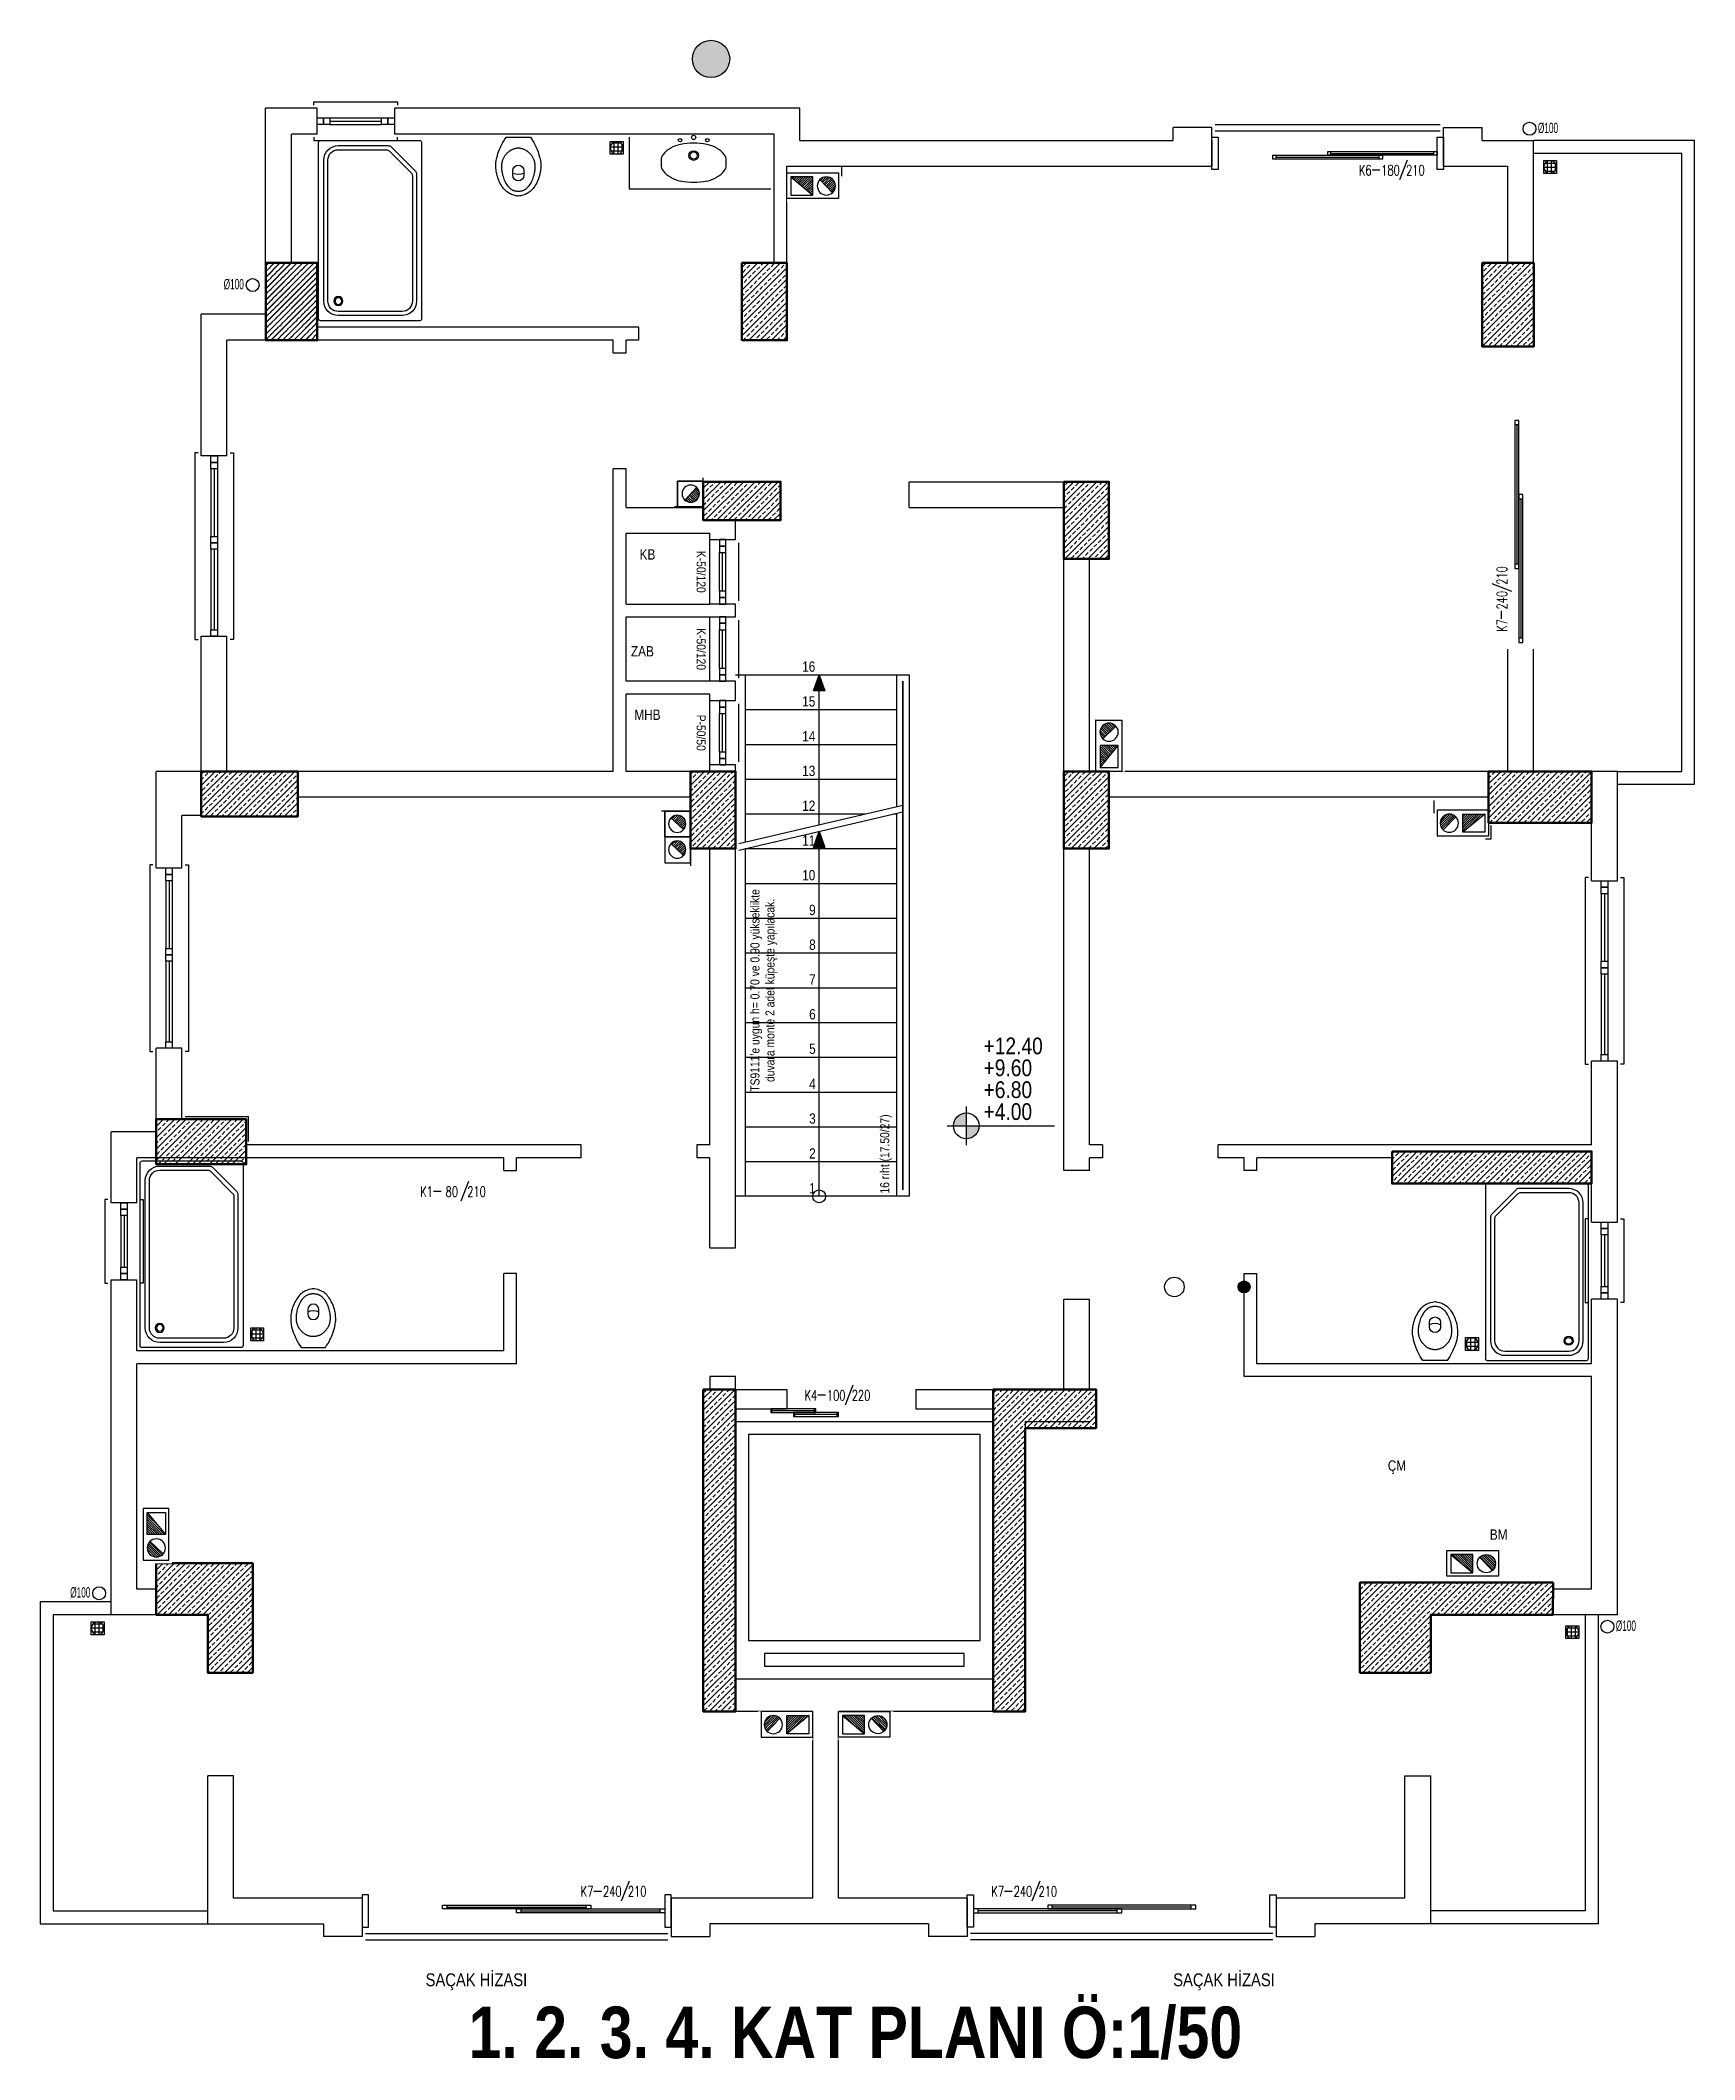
# Model space of a CAD drawing. Header units: millimetres. Extents: x -571 to 714, y -685 to 883.
import ezdxf
from ezdxf.enums import TextEntityAlignment as Align

# ---------------------------------------------------------------- set-up
doc = ezdxf.new("R2010")
doc.units = ezdxf.units.MM
for name, color, linetype in [('18', 1, 'Continuous'), ('AKSYAZI', 9, 'Continuous'), ('BACA', 4, 'Continuous'), ('Balkon', 2, 'Continuous'), ('DUS', 1, 'Continuous'), ('Duvar', 30, 'Continuous'), ('KAPI', 1, 'Continuous'), ('KAPIKASA', 3, 'Continuous'), ('KAPIPOZ', 2, 'Continuous'), ('KLOZET', 1, 'Continuous'), ('Kolon', 5, 'Continuous'), ('Koltar', 9, 'Continuous'), ('Kot', 2, 'Continuous'), ('LAVABO', 1, 'Continuous'), ('Merdiven', 1, 'Continuous'), ('PAFTA', 2, 'Continuous'), ('Pencere', 3, 'Continuous'), ('Penden', 1, 'Continuous'), ('Tarama', 7, 'Continuous')]:
    doc.layers.add(name, color=color, linetype=linetype)
for name, color, linetype, lineweight in [('COLUMN4', 3, 'Continuous', 50), ('MEKAN-YAZI', 2, 'Continuous', 30), ('PENC3', 2, 'Continuous', 30)]:
    doc.layers.add(name, color=color, linetype=linetype, lineweight=lineweight)
doc.styles.add('AKSYAZI', font='ARIALNB.TTF')
doc.styles.add('DIN', font='ROMANS.SHX', dxfattribs={"width": 0.7})
doc.styles.add('KOT', font='ARIALN.TTF', dxfattribs={"height": 0.13})
doc.styles.add('MALZEME YAZI', font='ARIALN.TTF')
pattern_1 = [(225, (4.976182, 7.678786), (0.008838835, -0.008838835), [])]
pattern_2 = [(135, (8.07108, -5.246741), (-0.008838835, -0.008838835), [])]
pattern_3 = [(45, (-5920.6294, -2925.4973), (-4.4194174, 4.4194174), []), (45, (-5916.21, -2925.4973), (-4.4194174, 4.4194174), [3.125, -1.5625])]

msp = doc.modelspace()

# ---------------------------------------------------------------- texts
at = {"layer": '18', "style": 'MALZEME YAZI', "width": 0.7}
for p in [(592.6, 811.1), (-428.3, 689.7), (-547.5, -326.3), (653.1, -352.2)]:
    msp.add_text('%%c100', height=8, dxfattribs=at).set_placement(p)
at = {"layer": 'AKSYAZI', "style": 'AKSYAZI'}
msp.add_text('1. 2. 3. 4. KAT PLANI Ö:1/50', height=40, dxfattribs=at).set_placement((362.9, -684), align=Align.RIGHT)
at = {"layer": 'Kot', "insert": (162, 44.4), "char_height": 13, "width": 48.001, "attachment_point": 7, "line_spacing_factor": 0.784615, "style": 'KOT'}
msp.add_mtext('+12.40\\P+9.60\\P+6.80\\P+4.00', dxfattribs=at)
at = {"layer": 'MEKAN-YAZI', "style": 'MALZEME YAZI'}
for s, p in [('KB', (-99.1, 483.8)), ('ZAB', (-103, 408.6)), ('MHB', (-99.1, 359.3)), ('ÇM', (483.1, -225)), ('BM', (562.1, -277.4))]:
    msp.add_text(s, height=8, dxfattribs=at).set_placement(p, align=Align.MIDDLE)
at = {"layer": 'Merdiven', "color": 2, "style": 'MALZEME YAZI'}
for s, height, p in [('16', 8, (21.1, 392.7)), ('15', 8, (21.1, 365.7)), ('14', 8, (21.1, 338.6)), ('13', 8, (21.1, 311.7)), ('12', 8, (21.1, 284.6)), ('11', 8, (21.1, 257.6)), ('10', 8, (21.1, 230.7)), ('9', 8, (26.5, 203.7)), ('8', 8, (26.5, 176.7)), ('7', 8, (26.5, 149.7)), ('6', 8, (26.5, 122.7)), ('5', 8, (26.5, 95.9)), ('4', 8, (26.5, 68.6)), ('3', 8, (26.5, 41.7)), ('2', 8, (26.5, 14.6)), ('1', 8, (26.5, -12.4)), ('SAÇAK HİZASI', 10, (-271.4, -628.2)), ('SAÇAK HİZASI', 10, (309.3, -628.2))]:
    msp.add_text(s, height=height, dxfattribs=at).set_placement(p)
msp.add_text('16 rıht (17.50/27)', height=7, rotation=90, dxfattribs=at).set_placement((88.7, -12.6))
at = {"layer": 'Merdiven', "color": 2, "insert": (-19.1, 145.2), "char_height": 7, "width": 178.097, "attachment_point": 2, "rotation": 90, "style": 'MALZEME YAZI'}
msp.add_mtext("TS9111'e uygun h= 0.70 ve 0.90 yükseklikte duvara monte 2 adet küpeşte yapılacak.", dxfattribs=at)

# ---------------------------------------------------------------- blocks, each defined once
blk = doc.blocks.new('ok')
at = {"layer": 'Merdiven'}
blk.add_hatch(color=256, dxfattribs=at).paths.add_polyline_path([(0, 0), (-0.043, -0.125), (0.043, -0.125)])
blk.add_lwpolyline([(0, 0), (-0.043, -0.125), (0.043, -0.125)], close=True, dxfattribs=at)
blk = doc.blocks.new('Kpoz')
for p, q in [((-0.075, 0.091), (0.079, 0.031)), ((0.001, -0.182), (0.001, -0.122))]:
    blk.add_line(p, q)
at = {"style": 'DIN', "width": 0.7, "flags": 8}
blk.add_attdef('YUK', (0.044, 0.082), '', height=0.08, rotation=90, dxfattribs=at)
blk.add_attdef('GEN', text='', height=0.08, rotation=90, dxfattribs=at).set_placement((0.044, -0.039), align=Align.CENTER)
blk.add_attdef('POZ', text='', height=0.08, rotation=90, dxfattribs=at).set_placement((0.044, -0.186), align=Align.RIGHT)
blk = doc.blocks.new('*U9')
for points in [[(0.015, 0), (1.36, 0, 0.414214), (1.375, 0.015), (1.375, 0.785, 0.414214), (1.36, 0.8), (0.015, 0.8, 0.414214), (0, 0.785), (0, 0.015, 0.414214)], [(1.335, 0.152), (1.335, 0.54, 0.198912), (1.326, 0.562), (1.137, 0.751, 0.198912), (1.115, 0.76), (0.152, 0.76, 0.414214), (0.04, 0.648), (0.04, 0.152, 0.414214), (0.152, 0.04), (1.223, 0.04, 0.414214)], [(0.152, 0.728, 0.414214), (0.072, 0.648), (0.072, 0.152, 0.414214), (0.152, 0.072), (1.223, 0.072, 0.414214), (1.303, 0.152), (1.303, 0.527, 0.198912), (1.294, 0.548), (1.123, 0.719, 0.198912), (1.102, 0.728)]]:
    blk.add_lwpolyline(points, format="xyb", close=True)
for radius in [0.035, 0.026]:
    blk.add_circle((0.153, 0.153), radius)
blk = doc.blocks.new('Kl2')
for points in [[(0.019, -0.454, -0.140838), (-0.019, -0.454), (-0.035, -0.45), (-0.052, -0.444), (-0.06, -0.44), (-0.068, -0.436), (-0.076, -0.432), (-0.084, -0.427), (-0.092, -0.421), (-0.1, -0.414), (-0.107, -0.407), (-0.114, -0.398), (-0.121, -0.389), (-0.128, -0.379), (-0.134, -0.369), (-0.14, -0.358), (-0.146, -0.346), (-0.151, -0.335), (-0.156, -0.323), (-0.16, -0.311), (-0.164, -0.299), (-0.168, -0.282), (-0.17, -0.275), (-0.172, -0.264), (-0.173, -0.252), (-0.174, -0.241), (-0.175, -0.23), (-0.175, -0.22), (-0.175, -0.209), (-0.174, -0.199), (-0.171, -0.18), (-0.168, -0.161), (-0.163, -0.143), (-0.158, -0.127), (-0.153, -0.112), (-0.146, -0.096), (-0.141, -0.084), (-0.136, -0.072), (-0.13, -0.061), (-0.125, -0.051), (-0.12, -0.041), (-0.115, -0.032), (-0.104, -0.016), (-0.094, 0), (0.094, 0), (0.104, -0.016), (0.115, -0.032), (0.12, -0.041), (0.125, -0.051), (0.13, -0.061), (0.136, -0.072), (0.141, -0.084), (0.146, -0.096), (0.153, -0.112), (0.158, -0.127), (0.163, -0.143), (0.168, -0.161), (0.171, -0.18), (0.174, -0.199), (0.175, -0.209), (0.175, -0.22), (0.175, -0.23), (0.174, -0.241), (0.173, -0.252), (0.172, -0.264), (0.17, -0.275), (0.168, -0.282), (0.164, -0.299), (0.16, -0.311), (0.156, -0.323), (0.151, -0.335), (0.146, -0.346), (0.14, -0.358), (0.134, -0.369), (0.128, -0.379), (0.121, -0.389), (0.114, -0.398), (0.107, -0.407), (0.1, -0.414), (0.092, -0.421), (0.084, -0.427), (0.076, -0.432), (0.068, -0.436), (0.06, -0.44), (0.052, -0.444), (0.035, -0.45)], [(0.043, -0.295, -1), (-0.043, -0.295), (-0.043, -0.26, -1), (0.043, -0.26)]]:
    blk.add_lwpolyline(points, format="xyb", close=True)
blk.add_lwpolyline([(-0.089, -0.37), (-0.084, -0.376), (-0.08, -0.382), (-0.075, -0.386), (-0.072, -0.39), (-0.068, -0.394), (-0.064, -0.397), (-0.061, -0.4), (-0.058, -0.402), (-0.055, -0.404), (-0.051, -0.406), (-0.048, -0.408), (-0.045, -0.41), (-0.042, -0.411), (-0.038, -0.413), (-0.035, -0.414), (-0.031, -0.415), (-0.027, -0.416), (-0.023, -0.417), (-0.019, -0.417), (-0.015, -0.418), (-0.012, -0.418), (-0.008, -0.419), (-0.004, -0.419), (-0.001, -0.419), (0, -0.419), (0.001, -0.419), (0.004, -0.419), (0.008, -0.419), (0.012, -0.418), (0.015, -0.418), (0.019, -0.417), (0.023, -0.417), (0.027, -0.416), (0.031, -0.415), (0.035, -0.414), (0.038, -0.413), (0.042, -0.411), (0.045, -0.41), (0.048, -0.408), (0.051, -0.406), (0.055, -0.404), (0.058, -0.402), (0.061, -0.4), (0.064, -0.397), (0.068, -0.394), (0.072, -0.39), (0.075, -0.386), (0.08, -0.382), (0.084, -0.376), (0.089, -0.37), (0.096, -0.358), (0.102, -0.347), (0.107, -0.336), (0.112, -0.325), (0.116, -0.315), (0.119, -0.305), (0.122, -0.295), (0.124, -0.286), (0.126, -0.277), (0.128, -0.268), (0.129, -0.259), (0.13, -0.251), (0.131, -0.243), (0.131, -0.235), (0.131, -0.227), (0.131, -0.219), (0.13, -0.212), (0.129, -0.205), (0.128, -0.198), (0.127, -0.191), (0.125, -0.185), (0.123, -0.179), (0.121, -0.173), (0.119, -0.167), (0.116, -0.162), (0.113, -0.157), (0.111, -0.152), (0.107, -0.147), (0.104, -0.143), (0.101, -0.139), (0.098, -0.135), (0.094, -0.131), (0.091, -0.128), (0.088, -0.124), (0.084, -0.121), (0.081, -0.118), (0.078, -0.115), (0.074, -0.112), (0.071, -0.109), (0.068, -0.107), (0.064, -0.105), (0.061, -0.102), (0.057, -0.1), (0.054, -0.099), (0.05, -0.097), (0.046, -0.095), (0.042, -0.094), (0.038, -0.092), (0.035, -0.091), (0.031, -0.09), (0.026, -0.089), (0.023, -0.088), (0.019, -0.087), (0.015, -0.087), (0.011, -0.086), (0.008, -0.086), (0.005, -0.086), (0.001, -0.085), (0, -0.085), (-0.001, -0.085), (-0.005, -0.086), (-0.008, -0.086), (-0.011, -0.086), (-0.015, -0.087), (-0.019, -0.087), (-0.023, -0.088), (-0.026, -0.089), (-0.031, -0.09), (-0.035, -0.091), (-0.038, -0.092), (-0.042, -0.094), (-0.046, -0.095), (-0.05, -0.097), (-0.054, -0.099), (-0.057, -0.1), (-0.061, -0.102), (-0.064, -0.105), (-0.068, -0.107), (-0.071, -0.109), (-0.074, -0.112), (-0.078, -0.115), (-0.081, -0.118), (-0.084, -0.121), (-0.088, -0.124), (-0.091, -0.128), (-0.094, -0.131), (-0.098, -0.135), (-0.101, -0.139), (-0.104, -0.143), (-0.107, -0.147), (-0.111, -0.152), (-0.113, -0.157), (-0.116, -0.162), (-0.119, -0.167), (-0.121, -0.173), (-0.123, -0.179), (-0.125, -0.185), (-0.127, -0.191), (-0.128, -0.198), (-0.129, -0.205), (-0.13, -0.212), (-0.131, -0.219), (-0.131, -0.227), (-0.131, -0.235), (-0.131, -0.243), (-0.13, -0.251), (-0.129, -0.259), (-0.128, -0.268), (-0.126, -0.277), (-0.124, -0.286), (-0.122, -0.295), (-0.119, -0.305), (-0.116, -0.315), (-0.112, -0.325), (-0.107, -0.336), (-0.102, -0.347), (-0.096, -0.358), (-0.089, -0.37)], close=True)
blk.add_lwpolyline([(-0.043, -0.278, 0.2118), (0.043, -0.278)], format="xyb")
blk = doc.blocks.new('*U20')
for points in [[(0.015, 0), (1.435, 0, 0.414214), (1.45, 0.015), (1.45, 0.785, 0.414214), (1.435, 0.8), (0.015, 0.8, 0.414214), (0, 0.785), (0, 0.015, 0.414214)], [(1.41, 0.152), (1.41, 0.54, 0.198912), (1.401, 0.562), (1.212, 0.751, 0.198912), (1.19, 0.76), (0.152, 0.76, 0.414214), (0.04, 0.648), (0.04, 0.152, 0.414214), (0.152, 0.04), (1.298, 0.04, 0.414214)], [(0.152, 0.728, 0.414214), (0.072, 0.648), (0.072, 0.152, 0.414214), (0.152, 0.072), (1.298, 0.072, 0.414214), (1.378, 0.152), (1.378, 0.527, 0.198912), (1.369, 0.548), (1.198, 0.719, 0.198912), (1.177, 0.728)]]:
    blk.add_lwpolyline(points, format="xyb", close=True)
for radius in [0.035, 0.026]:
    blk.add_circle((0.153, 0.153), radius)
blk = doc.blocks.new('*U12')
for points in [[(0.015, 0), (1.385, 0, 0.414214), (1.4, 0.015), (1.4, 0.785, 0.414214), (1.385, 0.8), (0.015, 0.8, 0.414214), (0, 0.785), (0, 0.015, 0.414214)], [(1.36, 0.152), (1.36, 0.54, 0.198912), (1.351, 0.562), (1.162, 0.751, 0.198912), (1.14, 0.76), (0.152, 0.76, 0.414214), (0.04, 0.648), (0.04, 0.152, 0.414214), (0.152, 0.04), (1.248, 0.04, 0.414214)], [(0.152, 0.728, 0.414214), (0.072, 0.648), (0.072, 0.152, 0.414214), (0.152, 0.072), (1.248, 0.072, 0.414214), (1.328, 0.152), (1.328, 0.527, 0.198912), (1.319, 0.548), (1.148, 0.719, 0.198912), (1.127, 0.728)]]:
    blk.add_lwpolyline(points, format="xyb", close=True)
for radius in [0.035, 0.026]:
    blk.add_circle((0.153, 0.153), radius)
blk = doc.blocks.new('Lv16')
for p, q in [((-0.253, -0.038), (-0.253, -0.072)), ((0.253, -0.072), (0.253, -0.038))]:
    blk.add_line(p, q)
for centre, radius in [((0, 0.141), 0.0166), ((0, 0.141), 0.0166), ((-0.106, 0.119), 0.0132), ((0, 0), 0.0375), ((0, 0), 0.0375), ((0, 0), 0.0275), ((0, 0), 0.0275), ((0.106, 0.119), 0.0132)]:
    blk.add_circle(centre, radius)
for centre, radius, start, end in [((-0.176, -0.038), 0.0767, 142.4069, 180), ((-0.092, -0.103), 0.182, 118.2803, 142.4069), ((-0.037, -0.206), 0.3, 102.5629, 118.2803), ((0, -0.371), 0.468, 90, 102.5629), ((0, -0.371), 0.468, 77.4371, 90), ((0.037, -0.206), 0.3, 61.7197, 77.4371), ((0.092, -0.103), 0.182, 37.5931, 61.7197), ((0.176, -0.038), 0.0767, 360, 37.5931), ((-0.176, -0.072), 0.0767, 180, 217.5931), ((-0.092, -0.008), 0.182, 217.5931, 241.7197), ((0.092, -0.008), 0.182, 298.2803, 322.4069), ((0.176, -0.072), 0.0767, 322.4069, 0), ((-0.037, 0.095), 0.3, 241.7197, 257.4371), ((0, 0.26), 0.468, 257.4371, 270), ((0, 0.26), 0.468, 270, 282.5629), ((0.037, 0.095), 0.3, 282.5629, 298.2803)]:
    blk.add_arc(centre, radius, start, end)
blk = doc.blocks.new('*U14')
blk.add_wipeout([(-0.225, -0.425), (0, -0.425), (0, 0), (-0.225, 0)])
at = {"layer": 'Duvar'}
h = blk.add_hatch(dxfattribs=at)
h.set_pattern_fill('ANSI31', color=2, scale=0.1, angle=180, style=0)
h.set_pattern_definition(pattern_1)
h.paths.add_polyline_path([(-0.155, -0.353, 0.687827), (-0.032, -0.306, 0.202118), (-0.053, -0.255)])
h.paths.add_polyline_path([(-0.032, -0.03), (-0.173, -0.201), (-0.173, -0.201), (-0.032, -0.201)])
at = {"layer": 'BACA'}
blk.add_lwpolyline([(0, 0), (0, -0.4), (-0.2, -0.4), (-0.2, 0)], close=True, dxfattribs=at)
at = {"layer": 'Duvar', "color": 2}
for p, q in [((-0.032, -0.03), (-0.173, -0.201)), ((-0.173, -0.03), (-0.173, -0.201)), ((-0.032, -0.03), (-0.173, -0.03)), ((-0.032, -0.201), (-0.032, -0.03)), ((-0.173, -0.201), (-0.173, -0.201)), ((-0.173, -0.201), (-0.032, -0.201)), ((-0.053, -0.255), (-0.155, -0.353))]:
    blk.add_line(p, q, dxfattribs=at)
blk.add_circle((-0.102, -0.306), 0.0707, dxfattribs=at)
blk = doc.blocks.new('kasa')
blk.add_lwpolyline([(1, 0.5), (1, -0.5), (0, -0.5), (0, 0.5)], close=True)
blk = doc.blocks.new('pc3')
for p, q in [((0, 0.5), (1, 0.5)), ((0, 0), (1, 0)), ((0, -0.5), (1, -0.5))]:
    blk.add_line(p, q)
blk = doc.blocks.new('*U23', base_point=(-3515.95, 3816.95))
at = {"layer": 'Pencere', "yscale": 0.05}
for name, p, xscale, rotation in [('kasa', (-3515.95, 3816.95), 0.05, 270), ('kasa', (-3515.95, 3816.9), 0.05, 270), ('pc3', (-3515.95, 3816.85), 0.525, 270), ('kasa', (-3515.95, 3816.275), 0.05, 90), ('kasa', (-3515.95, 3816.275), 0.05, 270), ('pc3', (-3515.95, 3816.225), 0.625, 270), ('kasa', (-3515.95, 3815.55), 0.05, 90)]:
    blk.add_blockref(name, p, dxfattribs=dict(at, xscale=xscale, rotation=rotation))
blk = doc.blocks.new('*U24', base_point=(-3527.4, 3817.15))
at = {"layer": 'Pencere', "yscale": 0.05}
for name, p, xscale, rotation in [('kasa', (-3527.4, 3817.15), 0.05, 270.0000000000187), ('kasa', (-3527.4, 3817.1), 0.05, 270.0000000000187), ('pc3', (-3527.4, 3817.05), 0.525, 270.0000000000187), ('kasa', (-3527.4, 3816.475), 0.05, 90.00000000001859), ('kasa', (-3527.4, 3816.475), 0.05, 270.0000000000187), ('pc3', (-3527.4, 3816.425), 0.625, 270.0000000000187), ('kasa', (-3527.4, 3815.75), 0.05, 90.00000000001859)]:
    blk.add_blockref(name, p, dxfattribs=dict(at, xscale=xscale, rotation=rotation))
blk = doc.blocks.new('*U25', base_point=(-3527.05, 3820.225))
at = {"layer": 'Pencere', "yscale": 0.05}
for name, p, xscale, rotation in [('kasa', (-3527.05, 3820.225), 0.05, 270.0000000000187), ('kasa', (-3527.05, 3820.175), 0.05, 270.0000000000187), ('pc3', (-3527.05, 3820.125), 0.525, 270.0000000000187), ('kasa', (-3527.05, 3819.55), 0.05, 90.00000000001859), ('kasa', (-3527.05, 3819.55), 0.05, 270.0000000000187), ('pc3', (-3527.05, 3819.5), 0.625, 270.0000000000187), ('kasa', (-3527.05, 3818.825), 0.05, 90.00000000001859)]:
    blk.add_blockref(name, p, dxfattribs=dict(at, xscale=xscale, rotation=rotation))
blk = doc.blocks.new('*U26', base_point=(-3527.75, 3814.45))
at = {"layer": 'Pencere', "yscale": 0.05}
for name, p, xscale, rotation in [('kasa', (-3527.75, 3814.45), 0.05, 270), ('kasa', (-3527.75, 3814.4), 0.05, 270), ('pc3', (-3527.75, 3814.35), 0.4, 270), ('kasa', (-3527.75, 3813.95), 0.05, 270), ('kasa', (-3527.75, 3813.85), 0.05, 90)]:
    blk.add_blockref(name, p, dxfattribs=dict(at, xscale=xscale, rotation=rotation))
blk = doc.blocks.new('*U27', base_point=(-3516.25, 3814.3))
at = {"layer": 'Pencere', "yscale": 0.05}
for name, p, xscale, rotation in [('kasa', (-3516.25, 3814.3), 0.05, 269.9999999999566), ('kasa', (-3516.25, 3814.25), 0.05, 269.9999999999566), ('pc3', (-3516.25, 3814.2), 0.4, 269.9999999999566), ('kasa', (-3516.25, 3813.8), 0.05, 269.9999999999566), ('kasa', (-3516.25, 3813.7), 0.05, 89.99999999995656)]:
    blk.add_blockref(name, p, dxfattribs=dict(at, xscale=xscale, rotation=rotation))
blk = doc.blocks.new('*U28', base_point=(-3525.95, 3822.9))
at = {"layer": 'Pencere', "yscale": 0.05}
for name, p, xscale in [('kasa', (-3525.95, 3822.9), 0.05), ('kasa', (-3525.9, 3822.9), 0.05), ('pc3', (-3525.85, 3822.9), 0.4), ('kasa', (-3525.45, 3822.9), 0.05)]:
    blk.add_blockref(name, p, dxfattribs=dict(at, xscale=xscale))
at = {"layer": 'Pencere', "xscale": 0.05, "yscale": 0.05, "rotation": 180}
blk.add_blockref('kasa', (-3525.35, 3822.9), dxfattribs=at)
blk = doc.blocks.new('*U29', base_point=(66.735, 4.301))
at = {"layer": 'KAPIKASA', "xscale": 0.05, "yscale": 0.25}
blk.add_blockref('kasa', (66.735, 4.301), dxfattribs=at)
at = {"layer": 'KAPIKASA', "xscale": 0.05, "yscale": 0.25, "rotation": 180}
blk.add_blockref('kasa', (69.135, 4.301), dxfattribs=at)
blk = doc.blocks.new('K2001')
for p, q in [((0.03, -0.03), (0, -0.03)), ((0.015, -0.97), (0.015, -0.03)), ((0.03, -0.97), (0, -0.97))]:
    blk.add_line(p, q)
blk.add_lwpolyline([(0, 0), (0.03, 0), (0.03, -1), (0, -1)], close=True)
blk = doc.blocks.new('*U30', base_point=(66.785, 4.176))
at = {"xscale": -1, "yscale": 1.149999999999999, "rotation": 90}
blk.add_blockref('K2001', (66.785, 4.301), dxfattribs=at)
blk = doc.blocks.new('*U31', base_point=(-3516.9, 3820.6))
at = {"layer": 'KAPIKASA', "xscale": 0.05, "yscale": 0.2500000000002728}
for p, rotation in [((-3516.9, 3822.4), 270), ((-3516.9, 3820.6), 90)]:
    blk.add_blockref('kasa', p, dxfattribs=dict(at, rotation=rotation))
blk = doc.blocks.new('*U32', base_point=(-3517.025, 3820.65))
at = {"yscale": 0.85, "rotation": 179.9999999998697}
blk.add_blockref('K2001', (-3516.9, 3820.65), dxfattribs=at)
blk = doc.blocks.new('*U15')
blk.add_wipeout([(0.225, -0.425), (0, -0.425), (0, 0), (0.225, 0)])
at = {"layer": 'Duvar'}
h = blk.add_hatch(dxfattribs=at)
h.set_pattern_fill('ANSI31', color=2, scale=0.1, angle=180, style=0)
h.set_pattern_definition(pattern_1)
h.paths.add_polyline_path([(0.053, -0.255, 0.202118), (0.032, -0.306, 0.687827), (0.155, -0.353)])
h.paths.add_polyline_path([(0.032, -0.201), (0.173, -0.201), (0.173, -0.201), (0.032, -0.03)])
at = {"layer": 'BACA'}
blk.add_lwpolyline([(0, 0), (0, -0.4), (0.2, -0.4), (0.2, 0)], close=True, dxfattribs=at)
at = {"layer": 'Duvar', "color": 2}
for p, q in [((0.032, -0.03), (0.173, -0.201)), ((0.032, -0.201), (0.032, -0.03)), ((0.032, -0.03), (0.173, -0.03)), ((0.173, -0.03), (0.173, -0.201)), ((0.173, -0.201), (0.032, -0.201)), ((0.053, -0.255), (0.155, -0.353)), ((0.173, -0.201), (0.173, -0.201))]:
    blk.add_line(p, q, dxfattribs=at)
blk.add_circle((0.102, -0.306), 0.0707, dxfattribs=at)
blk = doc.blocks.new('*U7')
at = {"layer": 'Duvar'}
for p, q in [((-0.25, 0), (-0.25, -0.2)), ((0.25, -0.2), (0.25, 0))]:
    blk.add_line(p, q, dxfattribs=at)
at = {"layer": 'Pencere'}
for p, q in [((-0.25, -0.125), (-0.25, -0.075)), ((-0.25, -0.075), (-0.2, -0.075)), ((-0.2, -0.125), (-0.25, -0.125)), ((-0.2, -0.125), (-0.2, -0.075)), ((-0.2, -0.075), (-0.15, -0.075)), ((-0.2, -0.075), (-0.2, -0.125)), ((-0.15, -0.125), (-0.2, -0.125)), ((0.15, -0.075), (-0.15, -0.075)), ((-0.15, -0.075), (-0.15, -0.125)), ((0.15, -0.1), (-0.15, -0.1)), ((0.15, -0.125), (-0.15, -0.125)), ((0.15, -0.125), (0.15, -0.075)), ((0.15, -0.075), (0.2, -0.075)), ((0.2, -0.125), (0.15, -0.125)), ((0.2, -0.075), (0.2, -0.125)), ((0.2, -0.125), (0.2, -0.075)), ((0.2, -0.075), (0.25, -0.075)), ((0.25, -0.125), (0.2, -0.125)), ((0.25, -0.075), (0.25, -0.125))]:
    blk.add_line(p, q, dxfattribs=at)
at = {"layer": 'Penden'}
for p, q in [((0.25, 0), (-0.25, 0)), ((0.225, -0.225), (-0.225, -0.225))]:
    blk.add_line(p, q, dxfattribs=at)
at = {"layer": 'MEKAN-YAZI', "style": 'MALZEME YAZI'}
blk.add_attdef('TAG', text='', height=0.07, dxfattribs=at).set_placement((0, 0.067), align=Align.MIDDLE_CENTER)
blk = doc.blocks.new('*U18')
blk.add_wipeout([(0.225, -0.225), (0, -0.225), (0, 0), (0.225, 0)])
at = {"layer": 'Duvar'}
h = blk.add_hatch(dxfattribs=at)
h.set_pattern_fill('ANSI31', color=2, scale=0.1, angle=90, style=0)
h.set_pattern_definition(pattern_2)
h.paths.add_polyline_path([(0.152, -0.052, 0.677604), (0.036, -0.098, 0.1851), (0.053, -0.143)])
for q in [(0.225, 0), (0, -0.225)]:
    blk.add_line((0, 0), q)
blk.add_lwpolyline([(0, 0), (0.2, 0), (0.2, -0.2), (0, -0.2)], close=True)
at = {"layer": 'Duvar', "color": 2}
blk.add_line((0.053, -0.143), (0.152, -0.052), dxfattribs=at)
at = {"layer": 'Duvar'}
blk.add_lwpolyline([(0.2, 0), (0, 0), (0, -0.2), (0.2, -0.2)], close=True, dxfattribs=at)
at = {"layer": 'Duvar', "color": 2}
blk.add_circle((0.103, -0.098), 0.0671, dxfattribs=at)
blk = doc.blocks.new('A$C4131eff0')
h = blk.add_hatch()
h.set_pattern_fill('NET', color=256, scale=0.25)
h.set_pattern_definition([(0, (0, 0), (0, 0.03125), []), (90, (0, 0), (-0.03125, 0), [])])
h.paths.add_polyline_path([(-0.05, 0, 1), (0.05, 0, 1)])
for p, q in [((0.05, 0.05), (-0.05, 0.05)), ((-0.05, 0.05), (-0.05, -0.05)), ((0.05, -0.05), (0.05, 0.05)), ((-0.05, -0.05), (0.05, -0.05))]:
    blk.add_line(p, q)
blk.add_circle((0, 0), 0.05)
blk = doc.blocks.new('*U33', base_point=(47.462, 6.875))
at = {"yscale": 0.35, "rotation": 90}
blk.add_blockref('K2001', (47.462, 6.875), dxfattribs=at)
blk = doc.blocks.new('A$C39bf3052')
at = {"layer": 'Kot'}
h = blk.add_hatch(color=256, dxfattribs=at)
h.paths.add_polyline_path([(0.1, 0), (0, 0), (0, -0.1, 0.414214)])
h.paths.add_polyline_path([(0, 0.1, 0.414214), (-0.1, 0), (0, 0)])
for p, q in [((-0.15, 0), (0.685, 0)), ((0, 0.15), (0, -0.15))]:
    blk.add_line(p, q, dxfattribs=at)
blk.add_circle((0, 0), 0.1, dxfattribs=at)
blk = doc.blocks.new('*U16')
blk.add_wipeout([(-0.225, 0.425), (0, 0.425), (0, 0), (-0.225, 0)])
at = {"layer": 'Duvar'}
h = blk.add_hatch(dxfattribs=at)
h.set_pattern_fill('ANSI31', color=2, scale=0.1, angle=180, style=0)
h.set_pattern_definition(pattern_1)
h.paths.add_polyline_path([(-0.053, 0.255, 0.202118), (-0.032, 0.306, 0.687827), (-0.155, 0.353)])
h.paths.add_polyline_path([(-0.032, 0.201), (-0.173, 0.201), (-0.173, 0.201), (-0.032, 0.03)])
at = {"layer": 'BACA'}
blk.add_lwpolyline([(0, 0), (0, 0.4), (-0.2, 0.4), (-0.2, 0)], close=True, dxfattribs=at)
at = {"layer": 'Duvar', "color": 2}
for p, q in [((-0.053, 0.255), (-0.155, 0.353)), ((-0.032, 0.03), (-0.173, 0.201)), ((-0.173, 0.03), (-0.173, 0.201)), ((-0.173, 0.201), (-0.173, 0.201)), ((-0.173, 0.201), (-0.032, 0.201)), ((-0.032, 0.201), (-0.032, 0.03)), ((-0.032, 0.03), (-0.173, 0.03))]:
    blk.add_line(p, q, dxfattribs=at)
blk.add_circle((-0.102, 0.306), 0.0707, dxfattribs=at)
blk = doc.blocks.new('*U17')
blk.add_wipeout([(0.225, -0.425), (0, -0.425), (0, 0), (0.225, 0)])
at = {"layer": 'Duvar'}
h = blk.add_hatch(dxfattribs=at)
h.set_pattern_fill('ANSI31', color=2, scale=0.1, angle=90, style=0)
h.set_pattern_definition(pattern_2)
h.paths.add_polyline_path([(0.152, -0.052, 0.677604), (0.036, -0.098, 0.1851), (0.053, -0.143)])
h = blk.add_hatch(dxfattribs=at)
h.set_pattern_fill('ANSI31', color=2, scale=0.1, angle=90, style=0)
h.set_pattern_definition([(135, (8.07108, -5.446741), (-0.008838835, -0.008838835), [])])
h.paths.add_polyline_path([(0.152, -0.252, 0.677604), (0.036, -0.298, 0.1851), (0.053, -0.343)])
for q in [(0.225, 0), (0, -0.425)]:
    blk.add_line((0, 0), q)
for points in [[(0, 0), (0.2, 0), (0.2, -0.2), (0, -0.2)], [(0, -0.2), (0.2, -0.2), (0.2, -0.4), (0, -0.4)]]:
    blk.add_lwpolyline(points, close=True)
at = {"layer": 'Duvar', "color": 2}
for p, q in [((0.053, -0.143), (0.152, -0.052)), ((0.053, -0.343), (0.152, -0.252))]:
    blk.add_line(p, q, dxfattribs=at)
at = {"layer": 'Duvar'}
blk.add_lwpolyline([(0.2, 0), (0, 0), (0, -0.2), (0.2, -0.2)], close=True, dxfattribs=at)
at = {"layer": 'Duvar', "color": 2}
for centre in [(0.103, -0.098), (0.103, -0.298)]:
    blk.add_circle(centre, 0.0671, dxfattribs=at)

# ---------------------------------------------------------------- hatches: boundary and pattern name
h = msp.add_hatch()
h.set_pattern_fill('ANSI33', color=1, scale=25, style=0, pattern_type=0)
h.set_pattern_definition([(45, (-7370.78, -2519.699), (-4.4194174, 4.4194174), []), (45, (-7366.3605, -2519.699), (-4.4194174, 4.4194174), [3.125, -1.5625])])
h.paths.add_polyline_path([(-395.6, 710.2), (-355.6, 710.2), (-355.6, 650.2), (-395.6, 650.2)], flags=0)
h = msp.add_hatch()
h.set_pattern_fill('ANSI33', color=1, scale=25, style=0, pattern_type=0)
h.set_pattern_definition(pattern_3)
h.paths.add_polyline_path([(-395.6, 710.2), (-355.6, 710.2), (-355.6, 650.2), (-395.6, 650.2)], flags=0)
h = msp.add_hatch()
h.set_pattern_fill('ANSI33', color=1, scale=25, style=0, pattern_type=0)
h.set_pattern_definition(pattern_3)
h.paths.add_polyline_path([(-395.6, 710.2), (-355.6, 710.2), (-355.6, 650.2), (-395.6, 650.2)], flags=0)
h = msp.add_hatch()
h.set_pattern_fill('ANSI33', color=1, scale=25, style=0, pattern_type=0)
h.set_pattern_definition(pattern_3)
h.paths.add_polyline_path([(-25.7, 710.2), (9.3, 710.2), (9.3, 650.2), (-25.7, 650.2)], flags=0)
h = msp.add_hatch()
h.set_pattern_fill('ANSI33', color=1, scale=25, style=0, pattern_type=0)
h.set_pattern_definition(pattern_3)
h.paths.add_polyline_path([(549.4, 710.2), (589.4, 710.2), (589.4, 645.2), (549.4, 645.2)], flags=0)
h = msp.add_hatch()
h.set_pattern_fill('ANSI33', color=1, scale=25, style=0, pattern_type=0)
h.set_pattern_definition(pattern_3)
h.paths.add_polyline_path([(224.3, 540.3), (259.3, 540.3), (259.3, 480.3), (224.3, 480.3)], flags=0)
h = msp.add_hatch()
h.set_pattern_fill('ANSI33', color=1, scale=25, style=0, pattern_type=0)
h.set_pattern_definition(pattern_3)
h.paths.add_polyline_path([(-445.7, 315.3), (-370.7, 315.3), (-370.7, 280.3), (-445.7, 280.3)], flags=0)
h = msp.add_hatch()
h.set_pattern_fill('ANSI33', color=1, scale=25, style=0, pattern_type=0)
h.set_pattern_definition(pattern_3)
h.paths.add_polyline_path([(-460.6, 10.2), (-460.6, 15.2), (-455.6, 15.2), (-455.6, 12.7), (-458.1, 12.7), (-458.1, 10.2), (-410.7, 10.2), (-410.7, 45.2), (-480.7, 45.2), (-480.7, 10.2)])
h = msp.add_hatch()
h.set_pattern_fill('ANSI33', color=1, scale=25, style=0, pattern_type=0)
h.set_pattern_definition(pattern_3)
h.paths.add_polyline_path([(479.3, 20.2), (634.3, 20.2), (634.3, -4.8), (479.3, -4.8)], flags=0)
h = msp.add_hatch()
h.set_pattern_fill('ANSI33', color=1, scale=25, style=0, pattern_type=0)
h.set_pattern_definition(pattern_3)
h.paths.add_polyline_path([(-55.7, -164.7), (-30.7, -164.7), (-30.7, -414.7), (-55.7, -414.7)], flags=0)
h = msp.add_hatch()
h.set_pattern_fill('ANSI33', color=1, scale=25, style=0, pattern_type=0)
h.set_pattern_definition(pattern_3)
h.paths.add_polyline_path([(169.4, -164.7), (169.4, -414.7), (194.4, -414.7), (194.4, -194.7), (249.4, -194.7), (249.4, -164.7)], flags=0)
h = msp.add_hatch()
h.set_pattern_fill('ANSI33', color=1, scale=25, style=0, pattern_type=0)
h.set_pattern_definition(pattern_3)
h.paths.add_polyline_path([(-480.7, -299.7), (-480.7, -339.7), (-440.6, -339.7), (-440.6, -384.7), (-405.7, -384.7), (-405.7, -299.7)], flags=0)
at = {"layer": 'Koltar'}
h = msp.add_hatch(dxfattribs=at)
h.set_pattern_fill('ANSI36', color=256, scale=20)
h.set_pattern_definition([(45, (-25.637, -189.7538), (1.325825, 4.861359), [6.25, -1.25, 0, -1.25])])
h.paths.add_polyline_path([(254.4, 480.3), (224.4, 480.3), (224.4, 480.2), (254.4, 480.2)])
at = {"layer": 'Tarama', "transparency": 33554687}
h = msp.add_hatch(color=256, dxfattribs=at)
h.dxf.hatch_style = 1
h.paths.add_polyline_path([(-35.2, 868.6, 1), (-64.2, 868.6, 1)])
h = msp.add_hatch(color=5, dxfattribs=at)
h.dxf.hatch_style = 1
h.paths.add_polyline_path([(364.3, -80.5), (364.3, -89.8, 0.414214), (369, -85.1, 0.414214)])
h.paths.add_polyline_path([(364.3, -80.5, 0.414214), (359.7, -85.1, 0.414214), (364.3, -89.8)])

# ---------------------------------------------------------------- linework, layer by layer
for centre, radius in [((-49.7, 868.6), 14.5), ((310.2, -85.1), 7.61)]:
    msp.add_circle(centre, radius)
at = {"color": 5}
msp.add_circle((364.3, -85.1), 4.66, dxfattribs=at)
at = {"layer": '18'}
for p, q in [((341.8, 817.8), (516.8, 817.8)), ((341.8, 812.8), (516.8, 812.8)), ((-30.7, -189.7), (169.3, -189.7)), ((-318.2, -587.2), (-83.2, -587.2)), ((-318.2, -592.2), (-83.2, -592.2)), ((386.8, -587.2), (151.8, -587.2)), ((386.8, -592.2), (151.8, -592.2))]:
    msp.add_line(p, q, dxfattribs=at)
for points in [[(159.3, -199.7), (-20.7, -199.7), (-20.7, -359.7), (159.3, -359.7)], [(146.8, -369.7), (-8.2, -369.7), (-8.2, -379.7), (146.8, -379.7)]]:
    msp.add_lwpolyline(points, close=True, dxfattribs=at)
for centre in [(586.1, 814.4), (-405.8, 693), (-525, -323), (646.6, -348.9)]:
    msp.add_circle(centre, 5, dxfattribs=at)
at = {"layer": 'Balkon'}
for points in [[(654.3, 305.3), (714.3, 305.3), (714.3, 805.3), (589.3, 805.3)], [(654.3, 315.3), (704.3, 315.3), (704.3, 795.3), (589.3, 795.3)], [(-515.7, -329.7), (-570.7, -329.7), (-570.7, -579.7), (-440.7, -579.7)], [(-515.7, -339.7), (-560.7, -339.7), (-560.7, -569.7), (-440.7, -569.7)], [(639.3, -339.7), (639.3, -579.7), (509.3, -579.7)], [(629.3, -339.7), (629.3, -569.7), (509.3, -569.7)]]:
    msp.add_lwpolyline(points, dxfattribs=at)
at = {"layer": 'COLUMN4', "color": 3}
for points in [[(-395.6, 710.2), (-355.6, 710.2), (-355.6, 650.2), (-395.6, 650.2)], [(-395.6, 710.2), (-355.6, 710.2), (-355.6, 650.2), (-395.6, 650.2)], [(-395.6, 710.2), (-355.6, 710.2), (-355.6, 650.2), (-395.6, 650.2)], [(-25.7, 710.2), (9.3, 710.2), (9.3, 650.2), (-25.7, 650.2)], [(549.4, 710.2), (589.4, 710.2), (589.4, 645.2), (549.4, 645.2)], [(224.3, 540.3), (259.3, 540.3), (259.3, 480.3), (224.3, 480.3)], [(-445.7, 315.3), (-370.7, 315.3), (-370.7, 280.3), (-445.7, 280.3)], [(-480.7, 45.2), (-410.7, 45.2), (-410.7, 10.2), (-480.7, 10.2)], [(479.3, 20.2), (634.3, 20.2), (634.3, -4.8), (479.3, -4.8)], [(-55.7, -164.7), (-30.7, -164.7), (-30.7, -414.7), (-55.7, -414.7)], [(169.4, -164.7), (169.4, -414.7), (194.4, -414.7), (194.4, -194.7), (249.4, -194.7), (249.4, -164.7)], [(-480.7, -299.7), (-480.7, -339.7), (-440.6, -339.7), (-440.6, -384.7), (-405.7, -384.7), (-405.7, -299.7)]]:
    msp.add_lwpolyline(points, close=True, dxfattribs=at)
at = {"layer": 'Duvar'}
for p, q in [((-395.7, 670.3), (-395.7, 830.3)), ((-355.7, 830.3), (-395.7, 830.3)), ((-355.7, 810.3), (-355.7, 830.3)), ((19.3, 830.3), (-295.7, 830.3)), ((-295.7, 830.3), (-295.7, 810.3)), ((19.3, 805.3), (19.3, 830.3)), ((-375.7, 710.2), (-375.7, 810.3)), ((-355.7, 810.3), (-375.7, 810.3)), ((-0.7, 810.3), (-295.7, 810.3)), ((-0.7, 710.3), (-0.7, 810.3)), ((19.3, 805.3), (309.3, 805.3)), ((309.3, 805.3), (309.3, 815.3)), ((339.3, 815.3), (309.3, 815.3)), ((339.3, 785.3), (339.3, 815.3)), ((339.3, 805.3), (339.3, 785.3)), ((519.3, 785.3), (519.3, 815.3)), ((519.3, 815.3), (549.3, 815.3)), ((519.3, 785.3), (519.3, 805.3)), ((549.3, 805.3), (549.3, 815.3)), ((549.3, 805.3), (589.3, 805.3)), ((589.3, 650.3), (589.3, 805.3)), ((9.3, 650.3), (9.3, 785.3)), ((9.3, 785.3), (339.3, 785.3)), ((519.3, 785.3), (569.3, 785.3)), ((569.3, 710.2), (569.3, 785.3)), ((-445.7, 560.3), (-445.7, 670.3)), ((-395.7, 670.3), (-445.7, 670.3)), ((-105.7, 660.3), (-355.6, 660.3)), ((-105.7, 650.3), (-105.7, 660.3)), ((-25.7, 660.3), (-25.7, 650.3)), ((-425.7, 560.3), (-425.7, 650.3)), ((-125.7, 650.3), (-425.7, 650.3)), ((-125.7, 640.3), (-125.7, 650.3)), ((-115.7, 640.3), (-115.7, 650.3)), ((-105.7, 650.3), (-115.7, 650.3)), ((9.3, 650.3), (-25.7, 650.3)), ((-125.7, 640.3), (-115.7, 640.3)), ((-425.7, 560.3), (-445.7, 560.3)), ((-125.7, 510.3), (-125.7, 550.3)), ((-115.7, 550.3), (-125.7, 550.3)), ((-115.7, 520.3), (-115.7, 550.3)), ((104.3, 540.3), (244.3, 540.3)), ((104.3, 520.3), (104.3, 540.3)), ((-115.7, 520.3), (-55.7, 520.3)), ((4.3, 530.3), (4.3, 510.3)), ((104.3, 520.3), (224.3, 520.3)), ((-125.7, 315.3), (-125.7, 510.3)), ((-30.7, 495.3), (-30.7, 510.3)), ((-30.7, 510.3), (4.3, 510.3)), ((-30.7, 495.3), (-30.7, 510.3)), ((224.3, 5.3), (224.3, 510.3)), ((-115.7, 445.3), (-115.7, 500.3)), ((-115.7, 500.3), (-50.7, 500.3)), ((-50.7, 495.3), (-50.7, 500.3)), ((244.3, 315.3), (244.3, 480.2)), ((-115.7, 445.3), (-50.7, 445.3)), ((-30.7, 435.3), (-30.7, 445.3)), ((-30.7, 435.3), (-30.7, 445.3)), ((-115.7, 385.3), (-115.7, 435.3)), ((-115.7, 435.3), (-50.7, 435.3)), ((-445.7, 315.3), (-445.7, 420.3)), ((-445.7, 420.3), (-425.7, 420.3)), ((-425.7, 315.3), (-425.7, 420.3)), ((569.3, 315.3), (569.3, 410.3)), ((589.3, 315.3), (589.3, 410.3)), ((-50.7, 385.3), (-115.7, 385.3)), ((-30.7, 370.3), (-30.7, 385.3)), ((-30.7, 370.3), (-30.7, 385.3)), ((-115.7, 315.3), (-115.7, 375.3)), ((-50.7, 375.3), (-115.7, 375.3)), ((-50.7, 370.3), (-50.7, 375.3)), ((-50.7, 370.3), (-50.7, 375.3)), ((-445.7, 315.3), (-480.7, 315.3)), ((-480.7, 240.3), (-480.7, 315.3)), ((-125.7, 315.3), (-425.7, 315.3)), ((-50.7, 315.3), (-115.7, 315.3)), ((-50.7, 315.3), (-50.7, 320.3)), ((-50.7, 315.3), (-50.7, 320.3)), ((-30.7, -54.7), (-30.7, 320.3)), ((569.3, 315.3), (254.3, 315.3)), ((654.3, 315.3), (589.3, 315.3)), ((654.3, 230.3), (654.3, 315.3)), ((-65.7, 295.3), (-370.7, 295.3)), ((554.3, 295.3), (259.3, 295.3)), ((634.3, 230.3), (634.3, 295.3)), ((-445.7, 281), (-460.7, 281)), ((-460.7, 240.3), (-460.7, 281)), ((-50.7, 25.3), (-50.7, 255.3)), ((244.3, 25.3), (244.3, 255.3)), ((-480.7, 240.3), (-460.7, 240.3)), ((634.3, 230.3), (654.3, 230.3)), ((-480.7, 35.3), (-480.7, 100.3)), ((-460.7, 100.3), (-480.7, 100.3)), ((-460.7, 45.2), (-460.7, 100.3)), ((634.3, 25.3), (634.3, 90.3)), ((654.3, 90.3), (634.3, 90.3)), ((654.3, 5.3), (654.3, 90.3)), ((-458.2, 47.3), (-409.2, 47.3)), ((-409.2, 47.3), (-409.2, 27.8)), ((-515.7, -19.7), (-515.7, 35.3)), ((-480.7, 35.3), (-515.7, 35.3)), ((-458.2, 45.2), (-455.7, 45.2)), ((-458.2, 45.2), (-458.2, 45.2)), ((-150.7, 25.3), (-410.7, 25.3)), ((-150.7, 15.3), (-150.7, 25.3)), ((-50.7, 25.3), (-60.7, 25.3)), ((-60.7, 25.3), (-60.7, 15.3)), ((254.3, 25.3), (244.3, 25.3)), ((254.3, 25.3), (254.3, 15.3)), ((634.3, 25.3), (344.3, 25.3)), ((344.3, 15.3), (344.3, 25.3)), ((-495.7, -19.7), (-495.7, 15.3)), ((-210.7, 15.3), (-495.7, 15.3)), ((-210.7, 5.3), (-210.7, 15.3)), ((-210.7, 5.3), (-200.7, 5.3)), ((-200.7, 5.3), (-200.7, 15.3)), ((-150.7, 15.3), (-200.7, 15.3)), ((-50.7, 15.3), (-60.7, 15.3)), ((-50.7, -54.7), (-50.7, 15.3)), ((244.3, 5.3), (224.3, 5.3)), ((244.3, 5.3), (244.3, 15.3)), ((254.3, 15.3), (244.3, 15.3)), ((364.3, 15.3), (344.3, 15.3)), ((364.3, 5.3), (364.3, 15.3)), ((374.3, 5.3), (364.3, 5.3)), ((374.3, 5.3), (374.3, 15.3)), ((479.3, 15.3), (374.3, 15.3)), ((634.3, -34.7), (634.3, 15.3)), ((634.3, 15.3), (634.3, 15.3)), ((654.3, -34.7), (654.3, 5.3)), ((654.3, 5.3), (654.3, 5.3)), ((-495.7, -19.7), (-515.7, -19.7)), ((634.3, -34.7), (654.3, -34.7)), ((-50.7, -54.7), (-30.7, -54.7)), ((-210.7, -134.7), (-210.7, -74.7)), ((-200.7, -74.7), (-210.7, -74.7)), ((-200.7, -144.7), (-200.7, -74.7)), ((364.3, -154.7), (364.3, -74.7)), ((364.3, -74.7), (374.3, -74.7)), ((374.3, -144.7), (374.3, -74.7)), ((-515.7, -339.7), (-515.7, -79.7)), ((-515.7, -79.7), (-495.7, -79.7)), ((-495.7, -134.7), (-495.7, -79.7)), ((224.3, -164.7), (224.3, -94.7)), ((224.3, -94.7), (244.3, -94.7)), ((244.3, -164.7), (244.3, -94.7)), ((634.3, -144.7), (634.3, -94.7)), ((654.3, -94.7), (634.3, -94.7)), ((654.3, -339.7), (654.3, -94.7)), ((-210.7, -134.7), (-495.7, -134.7)), ((-495.7, -319.7), (-495.7, -144.7)), ((-200.7, -144.7), (-495.7, -144.7)), ((-30.7, -154.7), (-50.7, -154.7)), ((-50.7, -154.7), (-50.7, -164.7)), ((-30.7, -164.7), (-30.7, -154.7)), ((634.3, -154.7), (364.3, -154.7)), ((634.3, -144.7), (374.3, -144.7)), ((634.3, -319.7), (634.3, -154.7)), ((-30.7, -164.7), (9.3, -164.7)), ((9.3, -164.7), (9.3, -179.7)), ((109.3, -164.7), (224.3, -164.7)), ((109.3, -164.7), (109.3, -179.7)), ((-30.7, -389.7), (-30.7, -179.7)), ((-30.7, -179.7), (9.3, -179.7)), ((109.3, -179.7), (169.3, -179.7)), ((169.3, -179.7), (169.3, -389.7)), ((194.3, -189.7), (244.3, -189.7)), ((194.3, -189.7), (194.3, -414.7)), ((-480.7, -319.7), (-495.7, -319.7)), ((634.3, -319.7), (604.3, -319.7)), ((-440.7, -339.7), (-515.7, -339.7)), ((-440.7, -384.7), (-440.7, -339.7)), ((509.3, -384.7), (509.3, -339.7)), ((654.3, -339.7), (509.3, -339.7)), ((-440.7, -384.7), (-420.7, -384.7)), ((-420.7, -384.7), (-420.7, -384.7)), ((169.3, -389.7), (-30.7, -389.7)), ((509.3, -384.7), (489.3, -384.7)), ((29.3, -414.7), (-50.7, -414.7)), ((29.3, -559.7), (29.3, -414.7)), ((194.3, -414.7), (49.3, -414.7)), ((49.3, -559.7), (49.3, -414.7)), ((-440.7, -579.7), (-440.7, -464.7)), ((-420.7, -464.7), (-440.7, -464.7)), ((-420.7, -559.7), (-420.7, -464.7)), ((489.3, -559.7), (489.3, -464.7)), ((489.3, -464.7), (509.3, -464.7)), ((509.3, -579.7), (509.3, -464.7)), ((-320.7, -559.7), (-420.7, -559.7)), ((-320.7, -559.7), (-320.7, -589.7)), ((29.3, -559.7), (-80.7, -559.7)), ((-80.7, -559.7), (-80.7, -589.7)), ((149.3, -559.7), (49.3, -559.7)), ((149.3, -559.7), (149.3, -589.7)), ((489.3, -559.7), (389.3, -559.7)), ((389.3, -559.7), (389.3, -589.7)), ((-440.7, -579.7), (-350.7, -579.7)), ((-350.7, -579.7), (-350.7, -589.7)), ((119.3, -579.7), (-50.7, -579.7)), ((-50.7, -579.7), (-50.7, -589.7)), ((119.3, -579.7), (119.3, -589.7)), ((509.3, -579.7), (419.3, -579.7)), ((419.3, -579.7), (419.3, -589.7)), ((-320.7, -589.7), (-350.7, -589.7)), ((-80.7, -589.7), (-50.7, -589.7)), ((149.3, -589.7), (119.3, -589.7)), ((389.3, -589.7), (419.3, -589.7))]:
    msp.add_line(p, q, dxfattribs=at)
at = {"layer": 'Kolon'}
msp.add_lwpolyline([(254.4, 480.3), (254.4, 480.2), (224.4, 480.2), (224.4, 540.2), (254.4, 540.2)], dxfattribs=at)
at = {"layer": 'LAVABO'}
for p, q in [((-113.2, 807.8), (-113.2, 767.8)), ((-113.2, 767.8), (-3.2, 767.8))]:
    msp.add_line(p, q, dxfattribs=at)
at = {"layer": 'Merdiven'}
for p, q in [((34.3, 273.9), (34.3, 390.3)), ((-28.2, 259.3), (99.3, 289.2)), ((-28.2, 254.1), (99.3, 284)), ((34.3, -14.7), (34.3, 268.8))]:
    msp.add_line(p, q, dxfattribs=at)
for points in [[(-30.7, 390.3), (104.3, 390.3), (104.3, -14.7), (-30.7, -14.7)], [(-23.2, 390.3), (-23.2, 260.4)], [(94.3, 390.3), (94.3, 288)], [(-23.2, 363.3), (94.3, 363.3)], [(-23.2, 336.3), (94.3, 336.3)], [(-23.2, 309.3), (94.3, 309.3)], [(-23.2, 282.3), (70, 282.3)], [(91.8, 282.3), (94.3, 282.3)], [(94.3, 282.9), (94.3, -14.7)], [(-23.2, 255.3), (94.3, 255.3)], [(-23.2, 255.3), (-23.2, -14.7)], [(-23.2, 228.3), (94.3, 228.3)], [(-23.2, 201.3), (94.3, 201.3)], [(-23.2, 174.3), (94.3, 174.3)], [(-23.2, 147.3), (94.3, 147.3)], [(-23.2, 120.3), (94.3, 120.3)], [(-23.2, 93.3), (94.3, 93.3)], [(-23.2, 66.3), (94.3, 66.3)], [(-23.2, 39.3), (94.3, 39.3)], [(-23.2, 12.3), (94.3, 12.3)]]:
    msp.add_lwpolyline(points, dxfattribs=at)
msp.add_lwpolyline([(99.3, -9.7), (99.3, 385.3), (99.3, 385.3), (99.3, -9.7)], close=True, dxfattribs=at)
msp.add_circle((34.3, -14.7), 5, dxfattribs=at)
at = {"layer": 'PENC3', "color": 2}
for p, q in [((-30.7, -389.7), (-30.7, -189.7)), ((-30.7, -189.7), (-30.7, -389.7))]:
    msp.add_line(p, q, dxfattribs=at)
at = {"layer": 'Penden'}
for points in [[(-358.2, 832.8), (-358.2, 835.3), (-293.2, 835.3), (-293.2, 832.8)], [(-358.2, 807.8), (-358.2, 805.3), (-293.2, 805.3), (-293.2, 807.8)], [(-448.2, 562.8), (-450.7, 562.8), (-450.7, 417.8), (-448.2, 417.8)], [(-423.2, 562.8), (-420.7, 562.8), (-420.7, 417.8), (-423.2, 417.8)], [(-483.2, 242.8), (-485.7, 242.8), (-485.7, 97.8), (-483.2, 97.8)], [(-458.2, 242.8), (-455.7, 242.8), (-455.7, 97.8), (-458.2, 97.8)], [(631.8, 232.8), (629.3, 232.8), (629.3, 87.8), (631.8, 87.8)], [(656.8, 232.8), (659.3, 232.8), (659.3, 87.8), (656.8, 87.8)], [(-518.2, -17.2), (-520.7, -17.2), (-520.7, -82.2), (-518.2, -82.2)], [(-493.2, -17.2), (-490.7, -17.2), (-490.7, -82.2), (-493.2, -82.2)], [(631.8, -32.2), (629.3, -32.2), (629.3, -97.2), (631.8, -97.2)], [(656.8, -32.2), (659.3, -32.2), (659.3, -97.2), (656.8, -97.2)]]:
    msp.add_lwpolyline(points, dxfattribs=at)

# ---------------------------------------------------------------- block references
ref = msp.add_blockref('*U7', (-50.7, 470.3), dxfattribs=dict(xscale=-100, yscale=100, zscale=100, rotation=90))
ref.add_attrib('TAG', 'K-50/120', dxfattribs={"layer": 'MEKAN-YAZI', "height": 7, "rotation": 270, "style": 'MALZEME YAZI'}).set_placement((-57.4, 470.3), align=Align.MIDDLE_CENTER)
ref = msp.add_blockref('*U7', (-50.7, 410.3), dxfattribs=dict(xscale=-100, yscale=100, zscale=100, rotation=90))
ref.add_attrib('TAG', 'K-50/120', dxfattribs={"layer": 'MEKAN-YAZI', "height": 7, "rotation": 270, "style": 'MALZEME YAZI'}).set_placement((-57.4, 410.3), align=Align.MIDDLE_CENTER)
ref = msp.add_blockref('*U7', (-50.7, 345.3), dxfattribs=dict(xscale=-100, yscale=100, zscale=100, rotation=90))
ref.add_attrib('TAG', 'P-50/50', dxfattribs={"layer": 'MEKAN-YAZI', "height": 7, "rotation": 270, "style": 'MALZEME YAZI'}).set_placement((-57.4, 345.3), align=Align.MIDDLE_CENTER)
at = {"xscale": 100, "yscale": 100, "zscale": 100}
msp.add_blockref('A$C39bf3052', (148.6, 40), dxfattribs=at)
at = {"layer": '18', "xscale": -100, "yscale": 100, "zscale": 100, "rotation": 180}
for p in [(-123, 799.6), (602.1, 784.7), (-402.3, -121.9), (541.4, -129.4), (-526.1, -350.2), (619.4, -353.2)]:
    msp.add_blockref('A$C4131eff0', p, dxfattribs=at)
at = {"layer": 'DUS', "yscale": 100, "zscale": 100}
for name, p, xscale, rotation in [('*U12', (-354.5, 665.3), -100, 270), ('*U20', (-493.2, -132.2), -100, 270), ('*U9', (631.8, -142.2), 100, 90)]:
    msp.add_blockref(name, p, dxfattribs=dict(at, xscale=xscale, rotation=rotation))
at = {"layer": 'Duvar', "xscale": -100, "yscale": 100, "zscale": 100}
msp.add_blockref('*U17', (-65.7, 284.4), dxfattribs=at)
at = {"layer": 'KAPI', "yscale": 100, "zscale": 100}
for name, p, xscale, rotation in [('*U32', (471.8, 781.3), 100, 90), ('*U32', (514.3, 784.3), 100, 90), ('*U30', (587.3, 472.8), 100, 89.99999999999999), ('*U30', (590.3, 415.3), 100, 89.99999999999999), ('*U33', (-3.2, -179.7), -100, 180), ('*U33', (14.3, -182.7), -100, 180)]:
    msp.add_blockref(name, p, dxfattribs=dict(at, xscale=xscale, rotation=rotation))
for p, xscale in [((-143.2, -577.7), -100), ((-85.7, -580.7), -100), ((154.3, -580.7), 100), ((211.8, -577.7), 100)]:
    msp.add_blockref('*U30', p, dxfattribs=dict(at, xscale=xscale))
at = {"layer": 'KAPIKASA', "xscale": 100, "yscale": 100, "zscale": 100, "rotation": 90}
msp.add_blockref('*U31', (519.3, 795.3), dxfattribs=at)
at = {"layer": 'KAPIKASA', "yscale": 100, "zscale": 100}
for p, xscale in [((-80.7, -569.7), -100), ((149.3, -569.7), 100)]:
    msp.add_blockref('*U29', p, dxfattribs=dict(at, xscale=xscale))
at = {"layer": 'KAPIPOZ', "xscale": 100, "yscale": 100, "zscale": 100, "rotation": 270}
for p, values in [((482, 782.6), {'GEN': '180', 'POZ': 'K6', 'YUK': '210'}), ((-247.2, -10.7), {'GEN': '80', 'POZ': 'K1', 'YUK': '210'}), ((51.4, -168.9), {'GEN': '100', 'POZ': 'K4', 'YUK': '220'}), ((-122.5, -554.2), {'GEN': '240', 'POZ': 'K7', 'YUK': '210'}), ((196.5, -554.2), {'GEN': '240', 'POZ': 'K7', 'YUK': '210'})]:
    msp.add_blockref('Kpoz', p, dxfattribs=at).add_auto_attribs(values)
at = {"layer": 'KAPIPOZ', "xscale": 100, "yscale": 100, "zscale": 100}
msp.add_blockref('Kpoz', (564.2, 452.1), dxfattribs=at).add_auto_attribs({'GEN': '240', 'POZ': 'K7', 'YUK': '210'})
at = {"layer": 'KLOZET', "xscale": 100, "yscale": 100, "zscale": 100}
msp.add_blockref('Kl2', (-199.4, 807.8), dxfattribs=at)
at = {"layer": 'KLOZET', "yscale": 100, "zscale": 100, "rotation": 180}
for p, xscale in [((-358.7, -132.2), -100), ((512.7, -142.2), 100)]:
    msp.add_blockref('Kl2', p, dxfattribs=dict(at, xscale=xscale))
at = {"layer": 'LAVABO', "xscale": 100, "yscale": 100, "zscale": 100}
msp.add_blockref('Lv16', (-63.2, 793.6), dxfattribs=at)
at = {"layer": 'Merdiven', "xscale": -100, "yscale": 100, "zscale": 100}
for p in [(34.3, 390.3), (34.3, 268.8)]:
    msp.add_blockref('ok', p, dxfattribs=at)
at = {"layer": 'PAFTA', "yscale": 100, "zscale": 100}
for p, xscale, rotation in [((554.4, 285.3), -100, 270), ((521.9, -289.8), 100, 90)]:
    msp.add_blockref('*U14', p, dxfattribs=dict(at, xscale=xscale, rotation=rotation))
at = {"layer": 'Pencere', "xscale": 100, "yscale": 100, "zscale": 100}
for name, p in [('*U28', (-355.7, 820.3)), ('*U25', (-435.7, 560.3)), ('*U24', (-470.7, 240.3)), ('*U23', (644.3, 230.3)), ('*U26', (-505.7, -19.7)), ('*U27', (644.3, -34.7))]:
    msp.add_blockref(name, p, dxfattribs=at)

msp.set_redraw_order([(e.dxf.handle, doc.entitydb.next_handle()) for e in msp.query("TEXT MTEXT ATTDEF DIMENSION ARC_DIMENSION")])  # texts and dimensions are drawn at this point

# ---------------------------------------------------------------- next in the draw order: hatches: boundary and pattern name
h = msp.add_hatch()
h.set_pattern_fill('ANSI33', color=1, scale=25, style=0, pattern_type=0)
h.set_pattern_definition(pattern_3)
h.paths.add_polyline_path([(-65.7, 315.3), (-30.7, 315.3), (-30.7, 255.3), (-65.7, 255.3)], flags=0)
h = msp.add_hatch()
h.set_pattern_fill('ANSI33', color=1, scale=25, style=0, pattern_type=0)
h.set_pattern_definition(pattern_3)
h.paths.add_polyline_path([(554.3, 315.3), (634.3, 315.3), (634.3, 275.3), (554.3, 275.3)], flags=0)
h = msp.add_hatch()
h.set_pattern_fill('ANSI33', color=1, scale=25, style=0, pattern_type=0)
h.set_pattern_definition(pattern_3)
h.paths.add_polyline_path([(604.4, -314.7), (454.4, -314.7), (454.4, -384.7), (509.4, -384.7), (509.4, -339.7), (604.3, -339.7)], flags=0)

# ---------------------------------------------------------------- next in the draw order: linework, layer by layer
at = {"layer": 'COLUMN4', "color": 3}
for points in [[(-65.7, 315.3), (-30.7, 315.3), (-30.7, 255.3), (-65.7, 255.3)], [(554.3, 315.3), (634.3, 315.3), (634.3, 275.3), (554.3, 275.3)], [(604.4, -314.7), (454.4, -314.7), (454.4, -384.7), (509.4, -384.7), (509.4, -339.7), (604.3, -339.7)]]:
    msp.add_lwpolyline(points, close=True, dxfattribs=at)
at = {"layer": 'Duvar'}
msp.add_line((551.9, 262.8), (554.4, 262.8), dxfattribs=at)
at = {"layer": 'PAFTA'}
for p, q in [((511.9, 282.8), (511.9, 292.8)), ((556.4, 262.8), (556.4, 273.4)), ((554.4, 262.8), (556.4, 262.8))]:
    msp.add_line(p, q, dxfattribs=at)

# ---------------------------------------------------------------- next in the draw order: block references
at = {"layer": 'PAFTA', "yscale": 100, "zscale": 100}
for name, p, xscale, rotation in [('*U16', (9.3, 780.2), -100, 270), ('*U18', (-55.7, 520.8), -100, 270), ('*U15', (249.3, 315.3), -100, 180), ('*U14', (29.3, -414.7), -100, 270), ('*U14', (49.3, -414.7), 100, 90)]:
    msp.add_blockref(name, p, dxfattribs=dict(at, xscale=xscale, rotation=rotation))
at = {"layer": 'PAFTA', "xscale": -100, "yscale": 100, "zscale": 100}
msp.add_blockref('*U14', (-490.8, -257.2), dxfattribs=at)

# ---------------------------------------------------------------- next in the draw order: linework, layer by layer
at = {"layer": 'COLUMN4', "color": 3}
msp.add_lwpolyline([(-55.7, 540.3), (4.3, 540.3), (4.3, 510.3), (-55.7, 510.3)], close=True, dxfattribs=at)
at = {"layer": 'PAFTA'}
msp.add_lwpolyline([(51.8, 777.7), (51.8, 785.3)], dxfattribs=at)

# ---------------------------------------------------------------- next in the draw order: block references
at = {"layer": 'PAFTA', "yscale": 100, "zscale": 100}
for name, p, xscale, rotation in [('*U15', (249.3, 315.2), -100, 180), ('*U14', (29.3, -414.8), -100, 270), ('*U14', (49.3, -414.8), 100, 90)]:
    msp.add_blockref(name, p, dxfattribs=dict(at, xscale=xscale, rotation=rotation))

# ---------------------------------------------------------------- next in the draw order: hatches: boundary and pattern name
h = msp.add_hatch()
h.set_pattern_fill('ANSI33', color=1, scale=25, style=0, pattern_type=0)
h.set_pattern_definition(pattern_3)
h.paths.add_polyline_path([(224.3, 315.3), (259.3, 315.3), (259.3, 255.3), (224.3, 255.3)], flags=0)

# ---------------------------------------------------------------- next in the draw order: linework, layer by layer
at = {"layer": 'COLUMN4', "color": 3}
msp.add_lwpolyline([(224.3, 315.3), (259.3, 315.3), (259.3, 255.3), (224.3, 255.3)], close=True, dxfattribs=at)

# ---------------------------------------------------------------- next in the draw order: block references
at = {"layer": 'PAFTA', "xscale": -100, "yscale": 100, "zscale": 100, "rotation": 270}
msp.add_blockref('*U18', (-55.7, 520.7), dxfattribs=at)

# ---------------------------------------------------------------- next in the draw order: hatches: boundary and pattern name
h = msp.add_hatch()
h.set_pattern_fill('ANSI33', color=1, scale=25, style=0, pattern_type=0)
h.set_pattern_definition(pattern_3)
h.paths.add_polyline_path([(-55.7, 540.3), (4.3, 540.3), (4.3, 510.3), (-55.7, 510.3)], flags=0)

# ---------------------------------------------------------------- next in the draw order: linework, layer by layer
at = {"layer": 'COLUMN4', "color": 3}
msp.add_lwpolyline([(-55.7, 540.3), (4.3, 540.3), (4.3, 510.3), (-55.7, 510.3)], close=True, dxfattribs=at)

doc.saveas('drawing.dxf')
